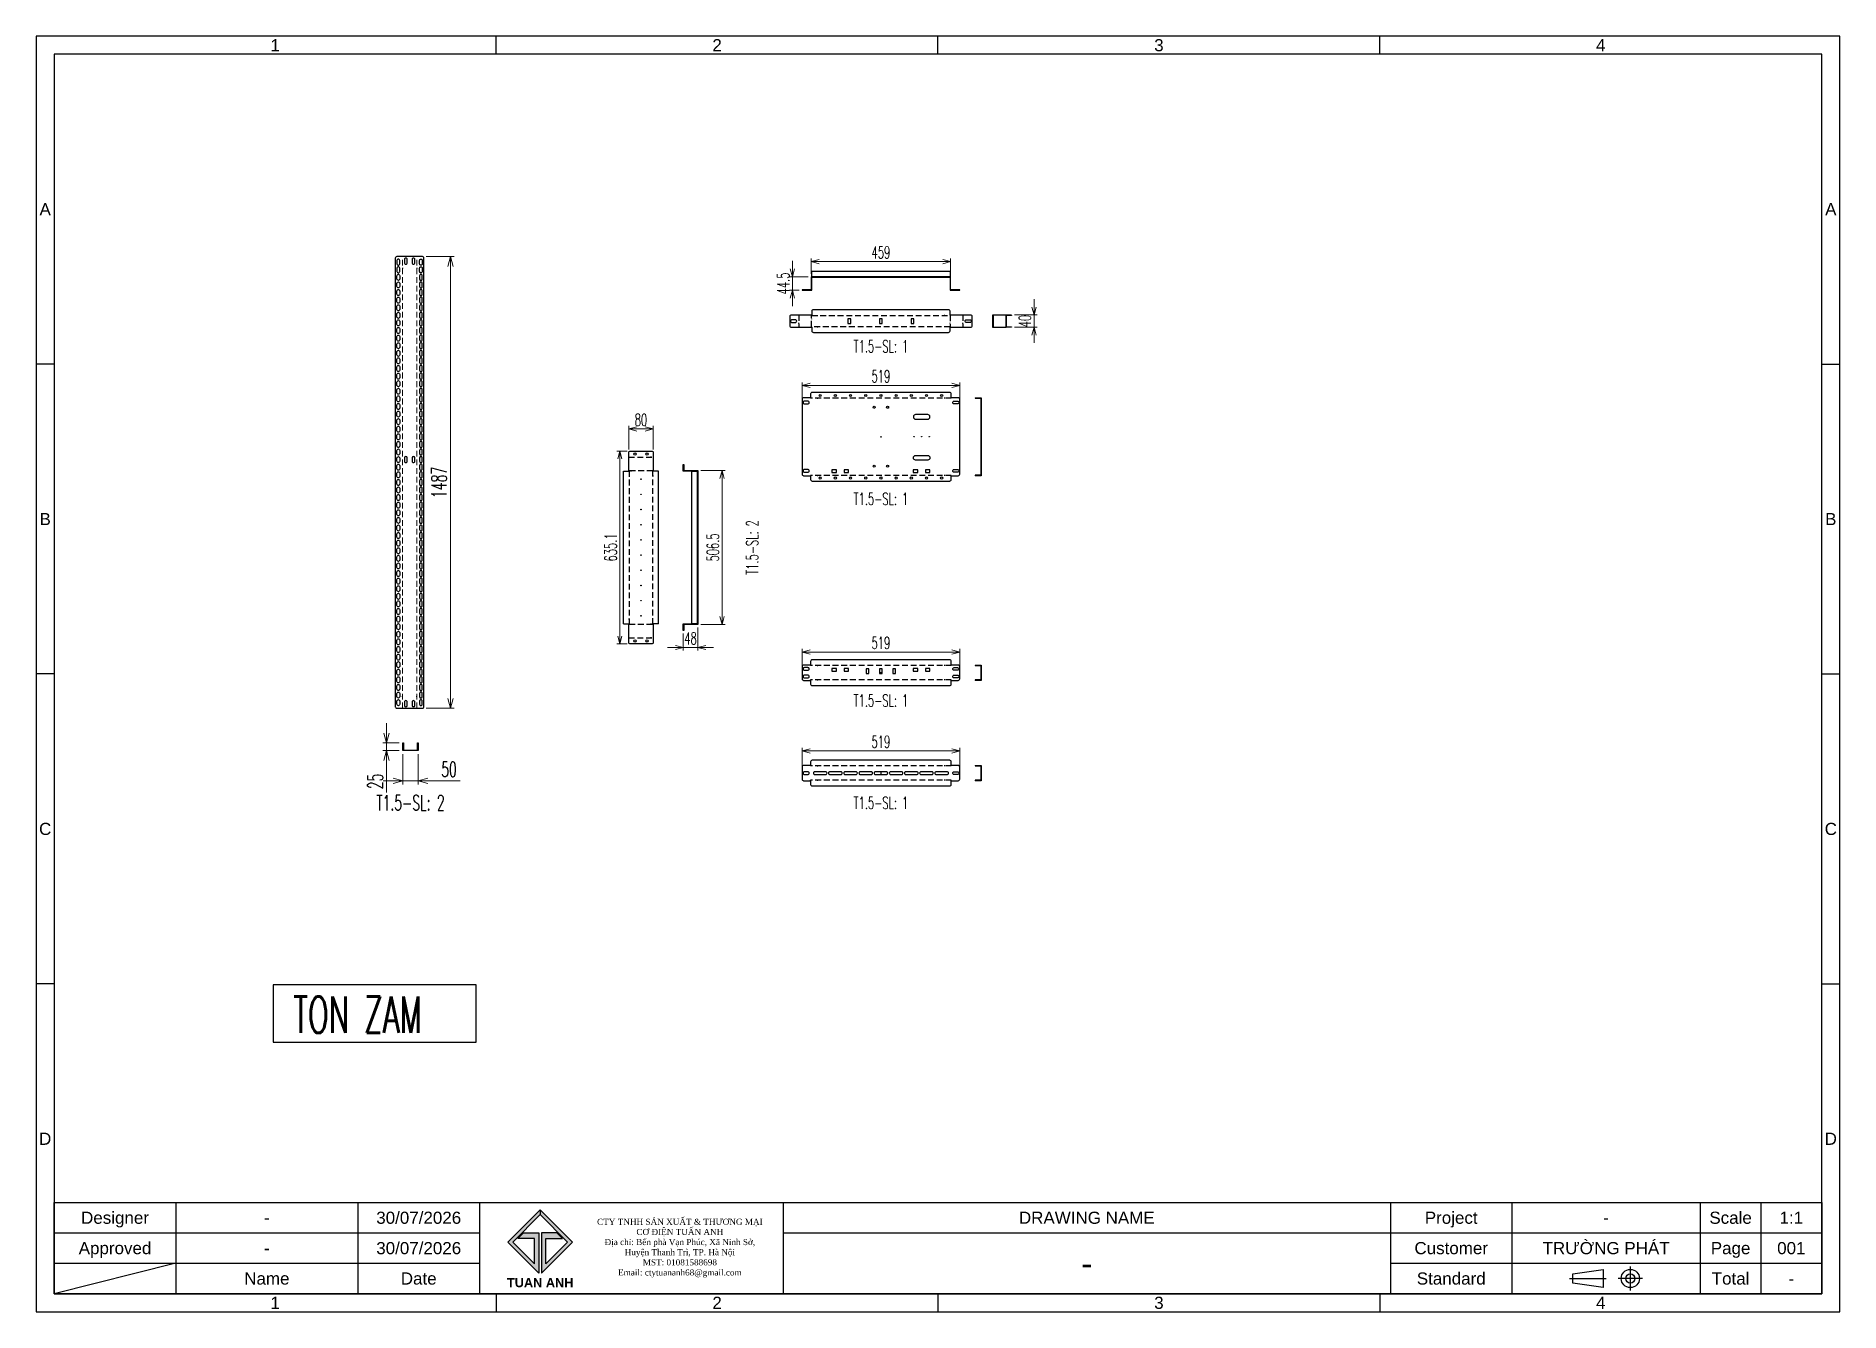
# Model space of a CAD drawing. Header units: millimetres. Extents: x 28713 to 59118, y -54378 to -19615.
# Drawn here: x 53178 to 59118, y -46563 to -42363 of the extents above; entities that cross this region are included whole.
import ezdxf
from ezdxf.enums import TextEntityAlignment as Align

# ---------------------------------------------------------------- set-up
doc = ezdxf.new("R2010")
doc.units = ezdxf.units.MM
doc.header["$LTSCALE"] = 3
doc.linetypes.add('HIDDEN', pattern=[9.525, 6.35, -3.175])
doc.layers.add('@.DM. NÉT ĐỨT', color=8, linetype='HIDDEN', lineweight=9)
for name, color, linetype in [('@.HIDDEN', 8, 'HIDDEN'), ('@.TEXT', 7, 'Continuous'), ('@.VISIBLE', 7, 'Continuous'), ('dim', 7, 'Continuous'), ('S-DIM', 7, 'Continuous')]:
    doc.layers.add(name, color=color, linetype=linetype)
doc.styles.add('Ann_w01', font='romans.shx', dxfattribs={"width": 0.6, "bigfont": 'chineset.shx'})
doc.styles.add('Arial', font='arial.ttf')
doc.dimstyles.new('Dim 01_SC20', dxfattribs={"dimscale": 20, "dimtxt": 2, "dimasz": 1.3, "dimexe": 0.5, "dimexo": 0.5, "dimgap": 0.5, "dimtad": 1, "dimdec": 1, "dimzin": 12, "dimdsep": 46, "dimtxsty": 'Ann_w01', "dimblk": 'OPEN30', "dimcen": 1.5, "dimclrd": 6, "dimclre": 6, "dimclrt": 3, "dimadec": 1, "dimazin": 3, "dimtm": 1e-09, "dimtfac": 1, "dimtdec": 1, "dimtix": 1, "dimtmove": 0, "dimatfit": 3, "dimldrblk": 'OPEN30', "dimfxl": 1, "dimtolj": 1, "dimlwd": 20, "dimlwe": 20, "dimarcsym": 0})
doc.dimstyles.new('Dim 01_SC25', dxfattribs={"dimscale": 25, "dimtxt": 2, "dimasz": 1.3, "dimexe": 0.5, "dimexo": 0.5, "dimgap": 0.5, "dimtad": 1, "dimdec": 1, "dimzin": 12, "dimdsep": 46, "dimtxsty": 'Ann_w01', "dimblk": 'OPEN30', "dimcen": 1.5, "dimclrd": 6, "dimclre": 6, "dimclrt": 3, "dimadec": 1, "dimazin": 3, "dimtm": 1e-09, "dimtfac": 1, "dimtdec": 1, "dimtmove": 0, "dimatfit": 3, "dimldrblk": 'OPEN30', "dimfxl": 1, "dimtolj": 1, "dimlwd": 20, "dimlwe": 20, "dimarcsym": 0})

msp = doc.modelspace()

# ---------------------------------------------------------------- texts
at = {"layer": '@.VISIBLE', "color": 1, "style": 'Ann_w01', "width": 0.6}
for s, height, p in [('T1.5-SL: 1', 40, (55960.54, -43384.07)), ('T1.5-SL: 1', 40, (55960.54, -43885.98)), ('T1.5-SL: 1', 40, (55960.54, -44549.96)), ('T1.5-SL: 1', 40, (55960.54, -44886.71)), ('TON ZAM', 119.532, (54237.38, -45584.48))]:
    msp.add_text(s, height=height, dxfattribs=at).set_placement(p, align=Align.MIDDLE_CENTER)
msp.add_text('T1.5-SL: 2', height=40, rotation=90, dxfattribs=at).set_placement((55536.59, -44046.08), align=Align.MIDDLE_CENTER)
at = {"layer": 'dim', "color": 1, "style": 'Ann_w01', "width": 0.6}
msp.add_text('T1.5-SL: 2', height=50, dxfattribs=at).set_placement((54411.4, -44886.5), align=Align.MIDDLE_CENTER)

# ---------------------------------------------------------------- blocks, each defined once
blk = doc.blocks.new('_Open30')
at = {"color": 0, "linetype": 'ByBlock', "lineweight": -2}
for p, q in [((-1, 0.27), (0, 0)), ((0, 0), (-1, -0.27)), ((0, 0), (-1, 0))]:
    blk.add_line(p, q, dxfattribs=at)
blk = doc.blocks.new('*D172')
at = {"layer": 'Defpoints', "color": 0, "transparency": 16777216}
for p in [(54386.4, -44714.3), (54436.4, -44714.3), (54436.4, -44813.8)]:
    blk.add_point(p, dxfattribs=at)
at = {"layer": 'dim', "color": 6, "lineweight": 20, "transparency": 16777216}
for p, q in [((54386.4, -44726.8), (54386.4, -44826.3)), ((54436.4, -44726.8), (54436.4, -44826.3)), ((54353.9, -44813.8), (54321.4, -44813.8)), ((54386.4, -44813.8), (54436.4, -44813.8)), ((54468.9, -44813.8), (54575, -44813.8))]:
    blk.add_line(p, q, dxfattribs=at)
at = {"layer": 'dim', "color": 6, "lineweight": 20, "transparency": 16777216, "xscale": 32.5, "yscale": 32.5, "zscale": 32.5}
blk.add_blockref('_Open30', (54386.4, -44813.8), dxfattribs=at)
at = {"layer": 'dim', "color": 6, "lineweight": 20, "transparency": 16777216, "xscale": 32.5, "yscale": 32.5, "zscale": 32.5, "rotation": 180}
blk.add_blockref('_Open30', (54436.4, -44813.8), dxfattribs=at)
at = {"layer": 'dim', "color": 3, "transparency": 16777216, "insert": (54538.2, -44776.3), "char_height": 50, "attachment_point": 5, "style": 'Ann_w01'}
blk.add_mtext('\\A1;50', dxfattribs=at)
blk = doc.blocks.new('*D173')
at = {"layer": 'Defpoints', "color": 0, "transparency": 16777216}
for p in [(54332.8, -44714.3), (54386.4, -44689.3), (54386.4, -44714.3)]:
    blk.add_point(p, dxfattribs=at)
at = {"layer": 'dim', "color": 6, "lineweight": 20, "transparency": 16777216}
for p, q in [((54332.8, -44656.8), (54332.8, -44624.3)), ((54373.9, -44689.3), (54320.3, -44689.3)), ((54373.9, -44714.3), (54320.3, -44714.3)), ((54332.8, -44689.3), (54332.8, -44714.3)), ((54332.8, -44746.8), (54332.8, -44852.9))]:
    blk.add_line(p, q, dxfattribs=at)
at = {"layer": 'dim', "color": 6, "lineweight": 20, "transparency": 16777216, "xscale": 32.5, "yscale": 32.5, "zscale": 32.5}
for p, rotation in [((54332.8, -44689.3), 270), ((54332.8, -44714.3), 90)]:
    blk.add_blockref('_Open30', p, dxfattribs=dict(at, rotation=rotation))
at = {"layer": 'dim', "color": 3, "transparency": 16777216, "insert": (54295.3, -44816.1), "char_height": 50, "attachment_point": 5, "rotation": 90, "style": 'Ann_w01'}
blk.add_mtext('\\A1;25', dxfattribs=at)
blk = doc.blocks.new('*D174')
at = {"layer": 'Defpoints', "color": 0, "transparency": 16777216}
for p in [(54450.8, -43088.3), (54542.9, -43088.3), (54450.8, -44575.3)]:
    blk.add_point(p, dxfattribs=at)
at = {"layer": 'dim', "color": 6, "lineweight": 20, "transparency": 16777216}
for p, q in [((54463.3, -43088.3), (54555.4, -43088.3)), ((54542.9, -44542.8), (54542.9, -43120.8)), ((54463.3, -44575.3), (54555.4, -44575.3))]:
    blk.add_line(p, q, dxfattribs=at)
at = {"layer": 'dim', "color": 6, "lineweight": 20, "transparency": 16777216, "xscale": 32.5, "yscale": 32.5, "zscale": 32.5}
for p, rotation in [((54542.9, -43088.3), 90), ((54542.9, -44575.3), 270)]:
    blk.add_blockref('_Open30', p, dxfattribs=dict(at, rotation=rotation))
at = {"layer": 'dim', "color": 3, "transparency": 16777216, "insert": (54505.4, -43831.8), "char_height": 50, "attachment_point": 5, "rotation": 90, "style": 'Ann_w01'}
blk.add_mtext('\\A1;1487', dxfattribs=at)
blk = doc.blocks.new('Standard ISO')
at = {"color": 6}
for p, q in [((-6, 0), (0, 0)), ((6, 0), (2, 0)), ((4, -2), (4, 2))]:
    blk.add_line(p, q, dxfattribs=at)
blk.add_lwpolyline([(-0.5, 1.5), (-0.5, -1.5), (-5.5, -0.75), (-5.5, 0.75), (-0.5, 1.5)])
for radius in [1.5, 0.75]:
    blk.add_circle((4, 0), radius)
blk = doc.blocks.new('A$C4dbb82d6')
at = {"layer": '@.VISIBLE'}
h = blk.add_hatch(color=30, dxfattribs=at)
h.dxf.hatch_style = 1
h.paths.add_polyline_path([(0.21, 4.97), (3.62, 1.56), (3.62, 5.97), (1.92, 5.97), (1.3, 5.35), (3.12, 5.35), (3.12, 2.59), (0.74, 4.97), (3.75, 7.98), (3.75, 8.51)])
h = blk.add_hatch(color=150, dxfattribs=at)
h.dxf.hatch_style = 1
h.paths.add_polyline_path([(6.76, 4.97), (4.37, 2.59), (4.37, 5.35), (6.2, 5.35), (5.58, 5.97), (3.88, 5.97), (3.88, 1.56), (7.29, 4.97), (3.75, 8.51), (3.75, 7.98)])
at = {"layer": '@.VISIBLE', "color": 30}
blk.add_lwpolyline([(3.62, 5.97), (3.62, 1.56), (0.21, 4.97), (3.75, 8.51), (3.75, 7.98), (0.74, 4.97), (3.12, 2.59), (3.12, 5.35), (1.3, 5.35), (1.92, 5.97)], close=True, dxfattribs=at)
at = {"layer": '@.VISIBLE', "color": 150}
blk.add_lwpolyline([(3.88, 5.97), (3.88, 1.56), (7.29, 4.97), (3.75, 8.51), (3.75, 7.98), (6.76, 4.97), (4.37, 2.59), (4.37, 5.35), (6.2, 5.35), (5.58, 5.97)], close=True, dxfattribs=at)
at = {"layer": '@.VISIBLE', "color": 30, "insert": (3.75, 0.51), "char_height": 1, "attachment_point": 5, "style": 'Ann_w01'}
blk.add_mtext_dynamic_manual_height_columns('{\\fArial|b1|i0|c0|p34;\\W1;TUAN ANH}', width=7.5, gutter_width=49.6, heights=[0], dxfattribs=at)
blk = doc.blocks.new('KHUNG BAN VE (Made by Tung)')
at = {"layer": '@.VISIBLE', "color": 8}
for p, q in [((75.75, 207), (75.75, 210)), ((148.5, 207), (148.5, 210)), ((221.25, 207), (221.25, 210)), ((3, 156), (0, 156)), ((294, 156), (297, 156)), ((3, 105), (0, 105)), ((294, 105), (297, 105)), ((3, 54), (0, 54)), ((294, 54), (297, 54)), ((23, 18), (23, 3)), ((53, 18), (53, 3)), ((73, 18), (73, 3)), ((123, 18), (123, 3)), ((223, 18), (223, 3)), ((243, 18), (243, 3)), ((274, 18), (274, 3)), ((284, 18), (284, 3)), ((3, 13), (73, 13)), ((123, 13), (294, 13)), ((3, 8), (73, 8)), ((23, 8), (3, 3)), ((223, 8), (294, 8)), ((75.75, 3), (75.75, 0)), ((148.5, 3), (148.5, 0)), ((221.25, 3), (221.25, 0))]:
    blk.add_line(p, q, dxfattribs=at)
for points in [[(0, 0), (297, 0), (297, 210), (0, 210)], [(3, 3), (294, 3), (294, 207), (3, 207)], [(3, 18), (294, 18), (294, 3), (3, 3)]]:
    blk.add_lwpolyline(points, close=True, dxfattribs=at)
at = {"xscale": 1.5, "yscale": 1.5, "zscale": 1.5}
blk.add_blockref('A$C4dbb82d6', (77.375, 4.041), dxfattribs=at)
blk.add_blockref('Standard ISO', (258.5, 5.5))
at = {"layer": '@.TEXT', "color": 1, "style": 'Arial'}
for s, p in [('1', (39.375, 208.5)), ('2', (112.125, 208.5)), ('3', (184.875, 208.5)), ('4', (257.625, 208.5)), ('A', (1.5, 181.5)), ('A', (295.5, 181.5)), ('B', (1.5, 130.5)), ('B', (295.5, 130.5)), ('C', (1.5, 79.5)), ('C', (295.5, 79.5)), ('D', (1.5, 28.5)), ('D', (295.5, 28.5)), ('30/07/2026', (63, 15.5)), ('30/07/2026', (63, 10.5)), ('1', (39.375, 1.5)), ('2', (112.125, 1.5)), ('3', (184.875, 1.5)), ('4', (257.625, 1.5))]:
    blk.add_text(s, height=2, dxfattribs=at).set_placement(p, align=Align.MIDDLE_CENTER)
at = {"layer": '@.TEXT', "color": 2, "style": 'Arial'}
for s, p in [('Designer', (13, 15.5)), ('DRAWING NAME', (173, 15.5)), ('Project', (233, 15.5)), ('Scale', (279, 15.5)), ('Approved', (13, 10.5)), ('Customer', (233, 10.5)), ('Page', (279, 10.5)), ('Name', (38, 5.5)), ('Date', (63, 5.5)), ('Standard', (233, 5.5)), ('Total', (279, 5.5))]:
    blk.add_text(s, height=2, dxfattribs=at).set_placement(p, align=Align.MIDDLE_CENTER)
at = {"layer": '@.TEXT', "color": 1, "style": 'Arial'}
for tag, height, p in [('DESIGNER_NAME', 2, (38, 15.5)), ('PROJECT_CODE', 2, (258.5, 15.5)), ('SCALE', 2, (289, 15.5)), ('APPROVED_NAME', 2, (38, 10.5)), ('DRAWING_NAME', 4, (173, 8)), ('CUSTOMER_NAME', 2, (258.5, 10.5)), ('PAGE', 2, (289, 10.5)), ('TOTAL', 2, (289, 5.5))]:
    blk.add_attdef(tag, text='', height=height, dxfattribs=at).set_placement(p, align=Align.MIDDLE_CENTER)
at = {"layer": '@.VISIBLE', "color": 30, "insert": (106, 10.5), "char_height": 1, "attachment_point": 5, "style": 'Ann_w01'}
blk.add_mtext_dynamic_manual_height_columns('{\\fTimes New Roman|b0|i0|c0|p18;\\W1;CTY TNHH SẢN XUẤT & THƯƠNG MẠI CƠ ĐIỆN TUẤN ANH\\PĐịa chỉ: Bến phà Vạn Phúc, Xã Ninh Sở, Huyện Thanh Trì, TP. Hà Nội\\PMST: 01081588698\\PEmail: ctytuananh68@gmail.com}', width=28.70976, gutter_width=99.197, heights=[0], dxfattribs=at)
blk = doc.blocks.new('Oval 20x9')
at = {"layer": '@.VISIBLE', "color": 2}
blk.add_lwpolyline([(-5.5, -4.5), (5.5, -4.5, 0.414214), (10, 0), (10, 0, 0.414214), (5.5, 4.5), (-5.5, 4.5, 0.414214), (-10, 0), (-10, 0, 0.414214)], format="xyb", close=True, dxfattribs=at)
blk = doc.blocks.new('*D292')
at = {"layer": 'Defpoints', "color": 0, "transparency": 16777216}
for p in [(56190, -43104.8), (55731, -43154.7), (56190, -43154.7)]:
    blk.add_point(p, dxfattribs=at)
at = {"layer": 'dim', "color": 6, "lineweight": 20, "transparency": 16777216}
for p, q in [((55731, -43144.7), (55731, -43094.8)), ((55757, -43104.8), (56164, -43104.8)), ((56190, -43144.7), (56190, -43094.8))]:
    blk.add_line(p, q, dxfattribs=at)
at = {"layer": 'dim', "color": 6, "lineweight": 20, "transparency": 16777216, "xscale": 26, "yscale": 26, "zscale": 26, "rotation": 180}
blk.add_blockref('_Open30', (55731, -43104.8), dxfattribs=at)
at = {"layer": 'dim', "color": 6, "lineweight": 20, "transparency": 16777216, "xscale": 26, "yscale": 26, "zscale": 26}
blk.add_blockref('_Open30', (56190, -43104.8), dxfattribs=at)
at = {"layer": 'dim', "color": 3, "transparency": 16777216, "insert": (55960.5, -43074.8), "char_height": 40, "attachment_point": 5, "style": 'Ann_w01'}
blk.add_mtext('\\A1;459', dxfattribs=at)
blk = doc.blocks.new('*D293')
at = {"layer": 'Defpoints', "color": 0, "transparency": 16777216}
for p in [(55669.2, -43154.7), (55731, -43154.7), (55701, -43199.2)]:
    blk.add_point(p, dxfattribs=at)
at = {"layer": 'dim', "color": 6, "lineweight": 20, "transparency": 16777216}
for p, q in [((55669.2, -43128.7), (55669.2, -43102.7)), ((55721, -43154.7), (55659.2, -43154.7)), ((55669.2, -43199.2), (55669.2, -43154.7)), ((55691, -43199.2), (55659.2, -43199.2)), ((55669.2, -43225.2), (55669.2, -43251.2))]:
    blk.add_line(p, q, dxfattribs=at)
at = {"layer": 'dim', "color": 6, "lineweight": 20, "transparency": 16777216, "xscale": 26, "yscale": 26, "zscale": 26}
for p, rotation in [((55669.2, -43154.7), 270), ((55669.2, -43199.2), 90)]:
    blk.add_blockref('_Open30', p, dxfattribs=dict(at, rotation=rotation))
at = {"layer": 'dim', "color": 3, "transparency": 16777216, "insert": (55639.2, -43176.9), "char_height": 40, "attachment_point": 5, "rotation": 90, "style": 'Ann_w01'}
blk.add_mtext('\\A1;44.5', dxfattribs=at)
blk = doc.blocks.new('*D294')
at = {"layer": 'Defpoints', "color": 0, "transparency": 16777216}
for p in [(56390, -43280.7), (56390, -43320.7), (56464.7, -43320.7)]:
    blk.add_point(p, dxfattribs=at)
at = {"layer": 'S-DIM', "color": 6, "lineweight": 20, "transparency": 16777216}
for p, q in [((56464.7, -43254.7), (56464.7, -43228.7)), ((56400, -43280.7), (56474.7, -43280.7)), ((56464.7, -43280.7), (56464.7, -43320.7)), ((56400, -43320.7), (56474.7, -43320.7)), ((56464.7, -43346.7), (56464.7, -43372.7))]:
    blk.add_line(p, q, dxfattribs=at)
at = {"layer": 'S-DIM', "color": 6, "lineweight": 20, "transparency": 16777216, "xscale": 26, "yscale": 26, "zscale": 26}
for p, rotation in [((56464.7, -43280.7), 270), ((56464.7, -43320.7), 90)]:
    blk.add_blockref('_Open30', p, dxfattribs=dict(at, rotation=rotation))
at = {"layer": 'S-DIM', "color": 3, "transparency": 16777216, "insert": (56434.7, -43300.7), "char_height": 40, "attachment_point": 5, "rotation": 90, "style": 'Ann_w01'}
blk.add_mtext('\\A1;40', dxfattribs=at)
blk = doc.blocks.new('*D295')
at = {"layer": 'Defpoints', "color": 0, "transparency": 16777216}
for p in [(55701, -43512.4), (55701, -43805), (56220, -43805)]:
    blk.add_point(p, dxfattribs=at)
at = {"layer": 'dim', "color": 6, "lineweight": 20, "transparency": 16777216}
for p, q in [((55701, -43795), (55701, -43502.4)), ((56194, -43512.4), (55727, -43512.4)), ((56220, -43795), (56220, -43502.4))]:
    blk.add_line(p, q, dxfattribs=at)
at = {"layer": 'dim', "color": 6, "lineweight": 20, "transparency": 16777216, "xscale": 26, "yscale": 26, "zscale": 26, "rotation": 180}
blk.add_blockref('_Open30', (55701, -43512.4), dxfattribs=at)
at = {"layer": 'dim', "color": 6, "lineweight": 20, "transparency": 16777216, "xscale": 26, "yscale": 26, "zscale": 26}
blk.add_blockref('_Open30', (56220, -43512.4), dxfattribs=at)
at = {"layer": 'dim', "color": 3, "transparency": 16777216, "insert": (55960.5, -43482.4), "char_height": 40, "attachment_point": 5, "style": 'Ann_w01'}
blk.add_mtext('\\A1;519', dxfattribs=at)
blk = doc.blocks.new('*D296')
at = {"layer": 'Defpoints', "color": 0, "transparency": 16777216}
for p in [(55357.7, -43792.8), (55437.3, -43792.8), (55357.7, -44299.3)]:
    blk.add_point(p, dxfattribs=at)
at = {"layer": 'dim', "color": 6, "lineweight": 20, "transparency": 16777216}
for p, q in [((55367.7, -43792.8), (55447.3, -43792.8)), ((55437.3, -44273.3), (55437.3, -43818.8)), ((55367.7, -44299.3), (55447.3, -44299.3))]:
    blk.add_line(p, q, dxfattribs=at)
at = {"layer": 'dim', "color": 6, "lineweight": 20, "transparency": 16777216, "xscale": 26, "yscale": 26, "zscale": 26}
for p, rotation in [((55437.3, -43792.8), 90), ((55437.3, -44299.3), 270)]:
    blk.add_blockref('_Open30', p, dxfattribs=dict(at, rotation=rotation))
at = {"layer": 'dim', "color": 3, "transparency": 16777216, "insert": (55407.3, -44046.1), "char_height": 40, "attachment_point": 5, "rotation": 90, "style": 'Ann_w01'}
blk.add_mtext('\\A1;506.5', dxfattribs=at)
blk = doc.blocks.new('*D297')
at = {"layer": 'Defpoints', "color": 0, "transparency": 16777216}
for p in [(55357.7, -44299.3), (55309.7, -44319.3), (55357.7, -44375.4)]:
    blk.add_point(p, dxfattribs=at)
at = {"layer": 'dim', "color": 6, "lineweight": 20, "transparency": 16777216}
for p, q in [((55357.7, -44309.3), (55357.7, -44385.4)), ((55309.7, -44329.3), (55309.7, -44385.4)), ((55283.7, -44375.4), (55257.7, -44375.4)), ((55309.7, -44375.4), (55357.7, -44375.4)), ((55383.7, -44375.4), (55409.7, -44375.4))]:
    blk.add_line(p, q, dxfattribs=at)
at = {"layer": 'dim', "color": 6, "lineweight": 20, "transparency": 16777216, "xscale": 26, "yscale": 26, "zscale": 26}
blk.add_blockref('_Open30', (55309.7, -44375.4), dxfattribs=at)
at = {"layer": 'dim', "color": 6, "lineweight": 20, "transparency": 16777216, "xscale": 26, "yscale": 26, "zscale": 26, "rotation": 180}
blk.add_blockref('_Open30', (55357.7, -44375.4), dxfattribs=at)
at = {"layer": 'dim', "color": 3, "transparency": 16777216, "insert": (55333.7, -44345.4), "char_height": 40, "attachment_point": 5, "style": 'Ann_w01'}
blk.add_mtext('\\A1;48', dxfattribs=at)
blk = doc.blocks.new('*D298')
at = {"layer": 'Defpoints', "color": 0, "transparency": 16777216}
for p in [(55130.4, -43655.9), (55130.4, -43733.5), (55210.4, -43733.5)]:
    blk.add_point(p, dxfattribs=at)
at = {"layer": 'dim', "color": 6, "lineweight": 20, "transparency": 16777216}
for p, q in [((55130.4, -43723.5), (55130.4, -43645.9)), ((55184.4, -43655.9), (55156.4, -43655.9)), ((55210.4, -43723.5), (55210.4, -43645.9))]:
    blk.add_line(p, q, dxfattribs=at)
at = {"layer": 'dim', "color": 6, "lineweight": 20, "transparency": 16777216, "xscale": 26, "yscale": 26, "zscale": 26, "rotation": 180}
blk.add_blockref('_Open30', (55130.4, -43655.9), dxfattribs=at)
at = {"layer": 'dim', "color": 6, "lineweight": 20, "transparency": 16777216, "xscale": 26, "yscale": 26, "zscale": 26}
blk.add_blockref('_Open30', (55210.4, -43655.9), dxfattribs=at)
at = {"layer": 'dim', "color": 3, "transparency": 16777216, "insert": (55170.4, -43625.9), "char_height": 40, "attachment_point": 5, "style": 'Ann_w01'}
blk.add_mtext('\\A1;80', dxfattribs=at)
blk = doc.blocks.new('*D299')
at = {"layer": 'Defpoints', "color": 0, "transparency": 16777216}
for p in [(55135.4, -43728.5), (55100.8, -44363.6), (55135.4, -44363.6)]:
    blk.add_point(p, dxfattribs=at)
at = {"layer": 'dim', "color": 6, "lineweight": 20, "transparency": 16777216}
for p, q in [((55125.4, -43728.5), (55090.8, -43728.5)), ((55100.8, -43754.5), (55100.8, -44337.6)), ((55125.4, -44363.6), (55090.8, -44363.6))]:
    blk.add_line(p, q, dxfattribs=at)
at = {"layer": 'dim', "color": 6, "lineweight": 20, "transparency": 16777216, "xscale": 26, "yscale": 26, "zscale": 26}
for p, rotation in [((55100.8, -43728.5), 90), ((55100.8, -44363.6), 270)]:
    blk.add_blockref('_Open30', p, dxfattribs=dict(at, rotation=rotation))
at = {"layer": 'dim', "color": 3, "transparency": 16777216, "insert": (55070.8, -44046.1), "char_height": 40, "attachment_point": 5, "rotation": 90, "style": 'Ann_w01'}
blk.add_mtext('\\A1;635.1', dxfattribs=at)
blk = doc.blocks.new('*D300')
at = {"layer": 'Defpoints', "color": 0, "transparency": 16777216}
for p in [(55701, -44390.2), (55701, -44478.5), (56220, -44478.5)]:
    blk.add_point(p, dxfattribs=at)
at = {"layer": 'dim', "color": 6, "lineweight": 20, "transparency": 16777216}
for p, q in [((55701, -44468.5), (55701, -44380.2)), ((56194, -44390.2), (55727, -44390.2)), ((56220, -44468.5), (56220, -44380.2))]:
    blk.add_line(p, q, dxfattribs=at)
at = {"layer": 'dim', "color": 6, "lineweight": 20, "transparency": 16777216, "xscale": 26, "yscale": 26, "zscale": 26, "rotation": 180}
blk.add_blockref('_Open30', (55701, -44390.2), dxfattribs=at)
at = {"layer": 'dim', "color": 6, "lineweight": 20, "transparency": 16777216, "xscale": 26, "yscale": 26, "zscale": 26}
blk.add_blockref('_Open30', (56220, -44390.2), dxfattribs=at)
at = {"layer": 'dim', "color": 3, "transparency": 16777216, "insert": (55960.5, -44360.2), "char_height": 40, "attachment_point": 5, "style": 'Ann_w01'}
blk.add_mtext('\\A1;519', dxfattribs=at)
blk = doc.blocks.new('*D301')
at = {"layer": 'Defpoints', "color": 0, "transparency": 16777216}
for p in [(55701, -44715.8), (55701, -44808.8), (56220, -44808.8)]:
    blk.add_point(p, dxfattribs=at)
at = {"layer": 'dim', "color": 6, "lineweight": 20, "transparency": 16777216}
for p, q in [((55701, -44798.8), (55701, -44705.8)), ((56194, -44715.8), (55727, -44715.8)), ((56220, -44798.8), (56220, -44705.8))]:
    blk.add_line(p, q, dxfattribs=at)
at = {"layer": 'dim', "color": 6, "lineweight": 20, "transparency": 16777216, "xscale": 26, "yscale": 26, "zscale": 26, "rotation": 180}
blk.add_blockref('_Open30', (55701, -44715.8), dxfattribs=at)
at = {"layer": 'dim', "color": 6, "lineweight": 20, "transparency": 16777216, "xscale": 26, "yscale": 26, "zscale": 26}
blk.add_blockref('_Open30', (56220, -44715.8), dxfattribs=at)
at = {"layer": 'dim', "color": 3, "transparency": 16777216, "insert": (55960.5, -44685.8), "char_height": 40, "attachment_point": 5, "style": 'Ann_w01'}
blk.add_mtext('\\A1;519', dxfattribs=at)

# ---------------------------------------------------------------- dimensions: what is measured, and where the dimension line sits
at = {"layer": 'dim'}
for base, p1, p2, dimstyle, picture, middle in [((56190.04, -43104.76), (55731.04, -43154.68), (56190.04, -43154.68), 'Dim 01_SC20', '*D292', (55960.54, -43074.76)), ((55701.04, -43512.45), (56220.04, -43804.96), (55701.04, -43804.96), 'Dim 01_SC20', '*D295', (55960.54, -43482.45)), ((55701.04, -44390.19), (56220.04, -44478.47), (55701.04, -44478.47), 'Dim 01_SC20', '*D300', (55960.54, -44360.19)), ((55701.04, -44715.81), (56220.04, -44808.8), (55701.04, -44808.8), 'Dim 01_SC20', '*D301', (55960.54, -44685.81)), ((54436.4, -44813.84), (54386.4, -44714.31), (54436.4, -44714.31), 'Dim 01_SC25', '*D172', (54538.19, -44776.34))]:
    dim = msp.add_linear_dim(base=base, p1=p1, p2=p2, dimstyle=dimstyle, dxfattribs=at)
    dim.commit()
    dim.dimension.update_dxf_attribs({"geometry": picture, "text_midpoint": middle})
for base, p1, p2, angle, dimstyle, picture, middle in [((54542.95, -43088.33), (54450.8, -44575.33), (54450.8, -43088.33), 90, 'Dim 01_SC25', '*D174', (54505.45, -43831.83)), ((55669.21, -43154.68), (55701.04, -43199.18), (55731.04, -43154.68), 90, 'Dim 01_SC20', '*D293', (55639.21, -43176.93)), ((55130.4, -43655.91), (55210.4, -43733.53), (55130.4, -43733.53), 180, 'Dim 01_SC20', '*D298', (55170.4, -43625.91)), ((55100.78, -44363.63), (55135.4, -43728.53), (55135.4, -44363.63), 90, 'Dim 01_SC20', '*D299', (55070.78, -44046.08)), ((55437.25, -43792.83), (55357.73, -44299.33), (55357.73, -43792.83), 90, 'Dim 01_SC20', '*D296', (55407.25, -44046.08)), ((55357.73, -44375.45), (55309.73, -44319.33), (55357.73, -44299.33), 180, 'Dim 01_SC20', '*D297', (55333.73, -44345.45)), ((54332.77, -44714.31), (54386.4, -44689.31), (54386.4, -44714.31), 90, 'Dim 01_SC25', '*D173', (54295.27, -44816.1))]:
    dim = msp.add_linear_dim(base=base, p1=p1, p2=p2, angle=angle, dimstyle=dimstyle, dxfattribs=at)
    dim.commit()
    dim.dimension.update_dxf_attribs({"geometry": picture, "text_midpoint": middle})
at = {"layer": 'S-DIM'}
dim = msp.add_linear_dim(base=(56464.7, -43320.73), p1=(56389.98, -43280.73), p2=(56389.98, -43320.73), angle=90, dimstyle='Dim 01_SC20', dxfattribs=at)
dim.commit()
dim.dimension.update_dxf_attribs({"geometry": '*D294', "text_midpoint": (56434.7, -43300.73)})

# ---------------------------------------------------------------- linework, layer by layer
at = {"color": 1}
for p, q in [((54385, -43125.81), (54385, -43127.81)), ((54432.2, -43125.81), (54432.2, -43127.81)), ((54385, -44537.85), (54385, -44535.85)), ((54432.2, -44537.85), (54432.2, -44535.85))]:
    msp.add_line(p, q, dxfattribs=at)
for p, q in [((56328.48, -43300.73), (56329.98, -43300.73)), ((56328.48, -43300.73), (56329.98, -43300.73)), ((56329.98, -43280.73), (56329.98, -43320.73)), ((56389.98, -43280.73), (56372.98, -43280.73)), ((56389.98, -43320.73), (56372.98, -43320.73))]:
    msp.add_line(p, q)
for points in [[(54450.8, -44575.33, 0.4142136), (54455.8, -44570.33), (54455.8, -43093.33, 0.4142136), (54450.8, -43088.33), (54366.4, -43088.33, 0.4142136), (54361.4, -43093.33), (54361.4, -44570.33, 0.4142136), (54366.4, -44575.33)], [(54375.9, -43112.33), (54375.9, -43101.33, 0.4142136), (54371.4, -43096.83), (54371.4, -43096.83, 0.4142136), (54366.9, -43101.33), (54366.9, -43112.33, 0.4142136), (54371.4, -43116.83), (54371.4, -43116.83, 0.4142136)], [(54375.9, -43137.33), (54375.9, -43126.33, 0.4142136), (54371.4, -43121.83), (54371.4, -43121.83, 0.4142136), (54366.9, -43126.33), (54366.9, -43137.33, 0.4142136), (54371.4, -43141.83), (54371.4, -43141.83, 0.4142136)], [(54400.6, -43108.83), (54400.6, -43097.83, 0.4142136), (54396.1, -43093.33), (54396.1, -43093.33, 0.4142136), (54391.6, -43097.83), (54391.6, -43108.83, 0.4142136), (54396.1, -43113.33), (54396.1, -43113.33, 0.4142136)], [(54425.6, -43108.83), (54425.6, -43097.83, 0.4142136), (54421.1, -43093.33), (54421.1, -43093.33, 0.4142136), (54416.6, -43097.83), (54416.6, -43108.83, 0.4142136), (54421.1, -43113.33), (54421.1, -43113.33, 0.4142136)], [(54441.3, -43112.33), (54441.3, -43101.33, -0.4142136), (54445.8, -43096.83), (54445.8, -43096.83, -0.4142136), (54450.3, -43101.33), (54450.3, -43112.33, -0.4142136), (54445.8, -43116.83), (54445.8, -43116.83, -0.4142136)], [(54441.3, -43137.33), (54441.3, -43126.33, -0.4142136), (54445.8, -43121.83), (54445.8, -43121.83, -0.4142136), (54450.3, -43126.33), (54450.3, -43137.33, -0.4142136), (54445.8, -43141.83), (54445.8, -43141.83, -0.4142136)], [(54375.9, -43151.33), (54375.9, -43162.33, -0.4142136), (54371.4, -43166.83), (54371.4, -43166.83, -0.4142136), (54366.9, -43162.33), (54366.9, -43151.33, -0.4142136), (54371.4, -43146.83), (54371.4, -43146.83, -0.4142136)], [(54375.9, -43176.33), (54375.9, -43187.33, -0.4142136), (54371.4, -43191.83), (54371.4, -43191.83, -0.4142136), (54366.9, -43187.33), (54366.9, -43176.33, -0.4142136), (54371.4, -43171.83), (54371.4, -43171.83, -0.4142136)], [(54441.3, -43151.33), (54441.3, -43162.33, 0.4142136), (54445.8, -43166.83), (54445.8, -43166.83, 0.4142136), (54450.3, -43162.33), (54450.3, -43151.33, 0.4142136), (54445.8, -43146.83), (54445.8, -43146.83, 0.4142136)], [(54441.3, -43176.33), (54441.3, -43187.33, 0.4142136), (54445.8, -43191.83), (54445.8, -43191.83, 0.4142136), (54450.3, -43187.33), (54450.3, -43176.33, 0.4142136), (54445.8, -43171.83), (54445.8, -43171.83, 0.4142136)], [(54375.9, -43201.33), (54375.9, -43212.33, -0.4142136), (54371.4, -43216.83), (54371.4, -43216.83, -0.4142136), (54366.9, -43212.33), (54366.9, -43201.33, -0.4142136), (54371.4, -43196.83), (54371.4, -43196.83, -0.4142136)], [(54375.9, -43226.33), (54375.9, -43237.33, -0.4142136), (54371.4, -43241.83), (54371.4, -43241.83, -0.4142136), (54366.9, -43237.33), (54366.9, -43226.33, -0.4142136), (54371.4, -43221.83), (54371.4, -43221.83, -0.4142136)], [(54441.3, -43201.33), (54441.3, -43212.33, 0.4142136), (54445.8, -43216.83), (54445.8, -43216.83, 0.4142136), (54450.3, -43212.33), (54450.3, -43201.33, 0.4142136), (54445.8, -43196.83), (54445.8, -43196.83, 0.4142136)], [(54441.3, -43226.33), (54441.3, -43237.33, 0.4142136), (54445.8, -43241.83), (54445.8, -43241.83, 0.4142136), (54450.3, -43237.33), (54450.3, -43226.33, 0.4142136), (54445.8, -43221.83), (54445.8, -43221.83, 0.4142136)], [(54375.9, -43251.33), (54375.9, -43262.33, -0.4142136), (54371.4, -43266.83), (54371.4, -43266.83, -0.4142136), (54366.9, -43262.33), (54366.9, -43251.33, -0.4142136), (54371.4, -43246.83), (54371.4, -43246.83, -0.4142136)], [(54375.9, -43276.33), (54375.9, -43287.33, -0.4142136), (54371.4, -43291.83), (54371.4, -43291.83, -0.4142136), (54366.9, -43287.33), (54366.9, -43276.33, -0.4142136), (54371.4, -43271.83), (54371.4, -43271.83, -0.4142136)], [(54375.9, -43301.33), (54375.9, -43312.33, -0.4142136), (54371.4, -43316.83), (54371.4, -43316.83, -0.4142136), (54366.9, -43312.33), (54366.9, -43301.33, -0.4142136), (54371.4, -43296.83), (54371.4, -43296.83, -0.4142136)], [(54441.3, -43251.33), (54441.3, -43262.33, 0.4142136), (54445.8, -43266.83), (54445.8, -43266.83, 0.4142136), (54450.3, -43262.33), (54450.3, -43251.33, 0.4142136), (54445.8, -43246.83), (54445.8, -43246.83, 0.4142136)], [(54441.3, -43276.33), (54441.3, -43287.33, 0.4142136), (54445.8, -43291.83), (54445.8, -43291.83, 0.4142136), (54450.3, -43287.33), (54450.3, -43276.33, 0.4142136), (54445.8, -43271.83), (54445.8, -43271.83, 0.4142136)], [(54441.3, -43301.33), (54441.3, -43312.33, 0.4142136), (54445.8, -43316.83), (54445.8, -43316.83, 0.4142136), (54450.3, -43312.33), (54450.3, -43301.33, 0.4142136), (54445.8, -43296.83), (54445.8, -43296.83, 0.4142136)], [(54375.9, -43326.33), (54375.9, -43337.33, -0.4142136), (54371.4, -43341.83), (54371.4, -43341.83, -0.4142136), (54366.9, -43337.33), (54366.9, -43326.33, -0.4142136), (54371.4, -43321.83), (54371.4, -43321.83, -0.4142136)], [(54375.9, -43351.33), (54375.9, -43362.33, -0.4142136), (54371.4, -43366.83), (54371.4, -43366.83, -0.4142136), (54366.9, -43362.33), (54366.9, -43351.33, -0.4142136), (54371.4, -43346.83), (54371.4, -43346.83, -0.4142136)], [(54441.3, -43326.33), (54441.3, -43337.33, 0.4142136), (54445.8, -43341.83), (54445.8, -43341.83, 0.4142136), (54450.3, -43337.33), (54450.3, -43326.33, 0.4142136), (54445.8, -43321.83), (54445.8, -43321.83, 0.4142136)], [(54441.3, -43351.33), (54441.3, -43362.33, 0.4142136), (54445.8, -43366.83), (54445.8, -43366.83, 0.4142136), (54450.3, -43362.33), (54450.3, -43351.33, 0.4142136), (54445.8, -43346.83), (54445.8, -43346.83, 0.4142136)], [(54375.9, -43376.33), (54375.9, -43387.33, -0.4142136), (54371.4, -43391.83), (54371.4, -43391.83, -0.4142136), (54366.9, -43387.33), (54366.9, -43376.33, -0.4142136), (54371.4, -43371.83), (54371.4, -43371.83, -0.4142136)], [(54375.9, -43401.33), (54375.9, -43412.33, -0.4142136), (54371.4, -43416.83), (54371.4, -43416.83, -0.4142136), (54366.9, -43412.33), (54366.9, -43401.33, -0.4142136), (54371.4, -43396.83), (54371.4, -43396.83, -0.4142136)], [(54441.3, -43376.33), (54441.3, -43387.33, 0.4142136), (54445.8, -43391.83), (54445.8, -43391.83, 0.4142136), (54450.3, -43387.33), (54450.3, -43376.33, 0.4142136), (54445.8, -43371.83), (54445.8, -43371.83, 0.4142136)], [(54441.3, -43401.33), (54441.3, -43412.33, 0.4142136), (54445.8, -43416.83), (54445.8, -43416.83, 0.4142136), (54450.3, -43412.33), (54450.3, -43401.33, 0.4142136), (54445.8, -43396.83), (54445.8, -43396.83, 0.4142136)], [(54375.9, -43426.33), (54375.9, -43437.33, -0.4142136), (54371.4, -43441.83), (54371.4, -43441.83, -0.4142136), (54366.9, -43437.33), (54366.9, -43426.33, -0.4142136), (54371.4, -43421.83), (54371.4, -43421.83, -0.4142136)], [(54375.9, -43451.33), (54375.9, -43462.33, -0.4142136), (54371.4, -43466.83), (54371.4, -43466.83, -0.4142136), (54366.9, -43462.33), (54366.9, -43451.33, -0.4142136), (54371.4, -43446.83), (54371.4, -43446.83, -0.4142136)], [(54375.9, -43476.33), (54375.9, -43487.33, -0.4142136), (54371.4, -43491.83), (54371.4, -43491.83, -0.4142136), (54366.9, -43487.33), (54366.9, -43476.33, -0.4142136), (54371.4, -43471.83), (54371.4, -43471.83, -0.4142136)], [(54441.3, -43426.33), (54441.3, -43437.33, 0.4142136), (54445.8, -43441.83), (54445.8, -43441.83, 0.4142136), (54450.3, -43437.33), (54450.3, -43426.33, 0.4142136), (54445.8, -43421.83), (54445.8, -43421.83, 0.4142136)], [(54441.3, -43451.33), (54441.3, -43462.33, 0.4142136), (54445.8, -43466.83), (54445.8, -43466.83, 0.4142136), (54450.3, -43462.33), (54450.3, -43451.33, 0.4142136), (54445.8, -43446.83), (54445.8, -43446.83, 0.4142136)], [(54441.3, -43476.33), (54441.3, -43487.33, 0.4142136), (54445.8, -43491.83), (54445.8, -43491.83, 0.4142136), (54450.3, -43487.33), (54450.3, -43476.33, 0.4142136), (54445.8, -43471.83), (54445.8, -43471.83, 0.4142136)], [(54375.9, -43501.33), (54375.9, -43512.33, -0.4142136), (54371.4, -43516.83), (54371.4, -43516.83, -0.4142136), (54366.9, -43512.33), (54366.9, -43501.33, -0.4142136), (54371.4, -43496.83), (54371.4, -43496.83, -0.4142136)], [(54375.9, -43526.33), (54375.9, -43537.33, -0.4142136), (54371.4, -43541.83), (54371.4, -43541.83, -0.4142136), (54366.9, -43537.33), (54366.9, -43526.33, -0.4142136), (54371.4, -43521.83), (54371.4, -43521.83, -0.4142136)], [(54441.3, -43501.33), (54441.3, -43512.33, 0.4142136), (54445.8, -43516.83), (54445.8, -43516.83, 0.4142136), (54450.3, -43512.33), (54450.3, -43501.33, 0.4142136), (54445.8, -43496.83), (54445.8, -43496.83, 0.4142136)], [(54441.3, -43526.33), (54441.3, -43537.33, 0.4142136), (54445.8, -43541.83), (54445.8, -43541.83, 0.4142136), (54450.3, -43537.33), (54450.3, -43526.33, 0.4142136), (54445.8, -43521.83), (54445.8, -43521.83, 0.4142136)], [(54375.9, -43551.33), (54375.9, -43562.33, -0.4142136), (54371.4, -43566.83), (54371.4, -43566.83, -0.4142136), (54366.9, -43562.33), (54366.9, -43551.33, -0.4142136), (54371.4, -43546.83), (54371.4, -43546.83, -0.4142136)], [(54375.9, -43576.33), (54375.9, -43587.33, -0.4142136), (54371.4, -43591.83), (54371.4, -43591.83, -0.4142136), (54366.9, -43587.33), (54366.9, -43576.33, -0.4142136), (54371.4, -43571.83), (54371.4, -43571.83, -0.4142136)], [(54375.9, -43601.33), (54375.9, -43612.33, -0.4142136), (54371.4, -43616.83), (54371.4, -43616.83, -0.4142136), (54366.9, -43612.33), (54366.9, -43601.33, -0.4142136), (54371.4, -43596.83), (54371.4, -43596.83, -0.4142136)], [(54441.3, -43551.33), (54441.3, -43562.33, 0.4142136), (54445.8, -43566.83), (54445.8, -43566.83, 0.4142136), (54450.3, -43562.33), (54450.3, -43551.33, 0.4142136), (54445.8, -43546.83), (54445.8, -43546.83, 0.4142136)], [(54441.3, -43576.33), (54441.3, -43587.33, 0.4142136), (54445.8, -43591.83), (54445.8, -43591.83, 0.4142136), (54450.3, -43587.33), (54450.3, -43576.33, 0.4142136), (54445.8, -43571.83), (54445.8, -43571.83, 0.4142136)], [(54441.3, -43601.33), (54441.3, -43612.33, 0.4142136), (54445.8, -43616.83), (54445.8, -43616.83, 0.4142136), (54450.3, -43612.33), (54450.3, -43601.33, 0.4142136), (54445.8, -43596.83), (54445.8, -43596.83, 0.4142136)], [(54375.9, -43626.33), (54375.9, -43637.33, -0.4142136), (54371.4, -43641.83), (54371.4, -43641.83, -0.4142136), (54366.9, -43637.33), (54366.9, -43626.33, -0.4142136), (54371.4, -43621.83), (54371.4, -43621.83, -0.4142136)], [(54375.9, -43651.33), (54375.9, -43662.33, -0.4142136), (54371.4, -43666.83), (54371.4, -43666.83, -0.4142136), (54366.9, -43662.33), (54366.9, -43651.33, -0.4142136), (54371.4, -43646.83), (54371.4, -43646.83, -0.4142136)], [(54441.3, -43626.33), (54441.3, -43637.33, 0.4142136), (54445.8, -43641.83), (54445.8, -43641.83, 0.4142136), (54450.3, -43637.33), (54450.3, -43626.33, 0.4142136), (54445.8, -43621.83), (54445.8, -43621.83, 0.4142136)], [(54441.3, -43651.33), (54441.3, -43662.33, 0.4142136), (54445.8, -43666.83), (54445.8, -43666.83, 0.4142136), (54450.3, -43662.33), (54450.3, -43651.33, 0.4142136), (54445.8, -43646.83), (54445.8, -43646.83, 0.4142136)], [(56074.71, -43623.72), (56114.63, -43623.72, 0.4142136), (56121.63, -43616.72), (56121.63, -43615.72, 0.4142136), (56114.63, -43608.72), (56074.71, -43608.72, 0.4142136), (56067.71, -43615.72), (56067.71, -43616.72, 0.4142136)], [(54375.9, -43676.33), (54375.9, -43687.33, -0.4142136), (54371.4, -43691.83), (54371.4, -43691.83, -0.4142136), (54366.9, -43687.33), (54366.9, -43676.33, -0.4142136), (54371.4, -43671.83), (54371.4, -43671.83, -0.4142136)], [(54375.9, -43701.33), (54375.9, -43712.33, -0.4142136), (54371.4, -43716.83), (54371.4, -43716.83, -0.4142136), (54366.9, -43712.33), (54366.9, -43701.33, -0.4142136), (54371.4, -43696.83), (54371.4, -43696.83, -0.4142136)], [(54441.3, -43676.33), (54441.3, -43687.33, 0.4142136), (54445.8, -43691.83), (54445.8, -43691.83, 0.4142136), (54450.3, -43687.33), (54450.3, -43676.33, 0.4142136), (54445.8, -43671.83), (54445.8, -43671.83, 0.4142136)], [(54441.3, -43701.33), (54441.3, -43712.33, 0.4142136), (54445.8, -43716.83), (54445.8, -43716.83, 0.4142136), (54450.3, -43712.33), (54450.3, -43701.33, 0.4142136), (54445.8, -43696.83), (54445.8, -43696.83, 0.4142136)], [(54375.9, -43726.33), (54375.9, -43737.33, -0.4142136), (54371.4, -43741.83), (54371.4, -43741.83, -0.4142136), (54366.9, -43737.33), (54366.9, -43726.33, -0.4142136), (54371.4, -43721.83), (54371.4, -43721.83, -0.4142136)], [(54375.9, -43751.33), (54375.9, -43762.33, -0.4142136), (54371.4, -43766.83), (54371.4, -43766.83, -0.4142136), (54366.9, -43762.33), (54366.9, -43751.33, -0.4142136), (54371.4, -43746.83), (54371.4, -43746.83, -0.4142136)], [(54375.9, -43776.33), (54375.9, -43787.33, -0.4142136), (54371.4, -43791.83), (54371.4, -43791.83, -0.4142136), (54366.9, -43787.33), (54366.9, -43776.33, -0.4142136), (54371.4, -43771.83), (54371.4, -43771.83, -0.4142136)], [(54400.6, -43762.33), (54400.6, -43751.33, 0.4142136), (54396.1, -43746.83), (54396.1, -43746.83, 0.4142136), (54391.6, -43751.33), (54391.6, -43762.33, 0.4142136), (54396.1, -43766.83), (54396.1, -43766.83, 0.4142136)], [(54425.6, -43762.33), (54425.6, -43751.33, 0.4142136), (54421.1, -43746.83), (54421.1, -43746.83, 0.4142136), (54416.6, -43751.33), (54416.6, -43762.33, 0.4142136), (54421.1, -43766.83), (54421.1, -43766.83, 0.4142136)], [(54441.3, -43726.33), (54441.3, -43737.33, 0.4142136), (54445.8, -43741.83), (54445.8, -43741.83, 0.4142136), (54450.3, -43737.33), (54450.3, -43726.33, 0.4142136), (54445.8, -43721.83), (54445.8, -43721.83, 0.4142136)], [(54441.3, -43751.33), (54441.3, -43762.33, 0.4142136), (54445.8, -43766.83), (54445.8, -43766.83, 0.4142136), (54450.3, -43762.33), (54450.3, -43751.33, 0.4142136), (54445.8, -43746.83), (54445.8, -43746.83, 0.4142136)], [(54441.3, -43776.33), (54441.3, -43787.33, 0.4142136), (54445.8, -43791.83), (54445.8, -43791.83, 0.4142136), (54450.3, -43787.33), (54450.3, -43776.33, 0.4142136), (54445.8, -43771.83), (54445.8, -43771.83, 0.4142136)], [(56074.71, -43743.23), (56114.63, -43743.23, -0.4142136), (56121.63, -43750.23), (56121.63, -43751.23, -0.4142136), (56114.63, -43758.23), (56074.71, -43758.23, -0.4142136), (56067.71, -43751.23), (56067.71, -43750.23, -0.4142136)], [(54375.9, -43801.33), (54375.9, -43812.33, -0.4142136), (54371.4, -43816.83), (54371.4, -43816.83, -0.4142136), (54366.9, -43812.33), (54366.9, -43801.33, -0.4142136), (54371.4, -43796.83), (54371.4, -43796.83, -0.4142136)], [(54375.9, -43826.33), (54375.9, -43837.33, -0.4142136), (54371.4, -43841.83), (54371.4, -43841.83, -0.4142136), (54366.9, -43837.33), (54366.9, -43826.33, -0.4142136), (54371.4, -43821.83), (54371.4, -43821.83, -0.4142136)], [(54441.3, -43801.33), (54441.3, -43812.33, 0.4142136), (54445.8, -43816.83), (54445.8, -43816.83, 0.4142136), (54450.3, -43812.33), (54450.3, -43801.33, 0.4142136), (54445.8, -43796.83), (54445.8, -43796.83, 0.4142136)], [(54441.3, -43826.33), (54441.3, -43837.33, 0.4142136), (54445.8, -43841.83), (54445.8, -43841.83, 0.4142136), (54450.3, -43837.33), (54450.3, -43826.33, 0.4142136), (54445.8, -43821.83), (54445.8, -43821.83, 0.4142136)], [(54375.9, -43851.33), (54375.9, -43862.33, -0.4142136), (54371.4, -43866.83), (54371.4, -43866.83, -0.4142136), (54366.9, -43862.33), (54366.9, -43851.33, -0.4142136), (54371.4, -43846.83), (54371.4, -43846.83, -0.4142136)], [(54375.9, -43876.33), (54375.9, -43887.33, -0.4142136), (54371.4, -43891.83), (54371.4, -43891.83, -0.4142136), (54366.9, -43887.33), (54366.9, -43876.33, -0.4142136), (54371.4, -43871.83), (54371.4, -43871.83, -0.4142136)], [(54441.3, -43851.33), (54441.3, -43862.33, 0.4142136), (54445.8, -43866.83), (54445.8, -43866.83, 0.4142136), (54450.3, -43862.33), (54450.3, -43851.33, 0.4142136), (54445.8, -43846.83), (54445.8, -43846.83, 0.4142136)], [(54441.3, -43876.33), (54441.3, -43887.33, 0.4142136), (54445.8, -43891.83), (54445.8, -43891.83, 0.4142136), (54450.3, -43887.33), (54450.3, -43876.33, 0.4142136), (54445.8, -43871.83), (54445.8, -43871.83, 0.4142136)], [(54375.9, -43901.33), (54375.9, -43912.33, -0.4142136), (54371.4, -43916.83), (54371.4, -43916.83, -0.4142136), (54366.9, -43912.33), (54366.9, -43901.33, -0.4142136), (54371.4, -43896.83), (54371.4, -43896.83, -0.4142136)], [(54375.9, -43926.33), (54375.9, -43937.33, -0.4142136), (54371.4, -43941.83), (54371.4, -43941.83, -0.4142136), (54366.9, -43937.33), (54366.9, -43926.33, -0.4142136), (54371.4, -43921.83), (54371.4, -43921.83, -0.4142136)], [(54375.9, -43951.33), (54375.9, -43962.33, -0.4142136), (54371.4, -43966.83), (54371.4, -43966.83, -0.4142136), (54366.9, -43962.33), (54366.9, -43951.33, -0.4142136), (54371.4, -43946.83), (54371.4, -43946.83, -0.4142136)], [(54441.3, -43901.33), (54441.3, -43912.33, 0.4142136), (54445.8, -43916.83), (54445.8, -43916.83, 0.4142136), (54450.3, -43912.33), (54450.3, -43901.33, 0.4142136), (54445.8, -43896.83), (54445.8, -43896.83, 0.4142136)], [(54441.3, -43926.33), (54441.3, -43937.33, 0.4142136), (54445.8, -43941.83), (54445.8, -43941.83, 0.4142136), (54450.3, -43937.33), (54450.3, -43926.33, 0.4142136), (54445.8, -43921.83), (54445.8, -43921.83, 0.4142136)], [(54441.3, -43951.33), (54441.3, -43962.33, 0.4142136), (54445.8, -43966.83), (54445.8, -43966.83, 0.4142136), (54450.3, -43962.33), (54450.3, -43951.33, 0.4142136), (54445.8, -43946.83), (54445.8, -43946.83, 0.4142136)], [(54375.9, -43976.33), (54375.9, -43987.33, -0.4142136), (54371.4, -43991.83), (54371.4, -43991.83, -0.4142136), (54366.9, -43987.33), (54366.9, -43976.33, -0.4142136), (54371.4, -43971.83), (54371.4, -43971.83, -0.4142136)], [(54375.9, -44001.33), (54375.9, -44012.33, -0.4142136), (54371.4, -44016.83), (54371.4, -44016.83, -0.4142136), (54366.9, -44012.33), (54366.9, -44001.33, -0.4142136), (54371.4, -43996.83), (54371.4, -43996.83, -0.4142136)], [(54441.3, -43976.33), (54441.3, -43987.33, 0.4142136), (54445.8, -43991.83), (54445.8, -43991.83, 0.4142136), (54450.3, -43987.33), (54450.3, -43976.33, 0.4142136), (54445.8, -43971.83), (54445.8, -43971.83, 0.4142136)], [(54441.3, -44001.33), (54441.3, -44012.33, 0.4142136), (54445.8, -44016.83), (54445.8, -44016.83, 0.4142136), (54450.3, -44012.33), (54450.3, -44001.33, 0.4142136), (54445.8, -43996.83), (54445.8, -43996.83, 0.4142136)], [(54375.9, -44026.33), (54375.9, -44037.33, -0.4142136), (54371.4, -44041.83), (54371.4, -44041.83, -0.4142136), (54366.9, -44037.33), (54366.9, -44026.33, -0.4142136), (54371.4, -44021.83), (54371.4, -44021.83, -0.4142136)], [(54375.9, -44051.33), (54375.9, -44062.33, -0.4142136), (54371.4, -44066.83), (54371.4, -44066.83, -0.4142136), (54366.9, -44062.33), (54366.9, -44051.33, -0.4142136), (54371.4, -44046.83), (54371.4, -44046.83, -0.4142136)], [(54375.9, -44076.33), (54375.9, -44087.33, -0.4142136), (54371.4, -44091.83), (54371.4, -44091.83, -0.4142136), (54366.9, -44087.33), (54366.9, -44076.33, -0.4142136), (54371.4, -44071.83), (54371.4, -44071.83, -0.4142136)], [(54441.3, -44026.33), (54441.3, -44037.33, 0.4142136), (54445.8, -44041.83), (54445.8, -44041.83, 0.4142136), (54450.3, -44037.33), (54450.3, -44026.33, 0.4142136), (54445.8, -44021.83), (54445.8, -44021.83, 0.4142136)], [(54441.3, -44051.33), (54441.3, -44062.33, 0.4142136), (54445.8, -44066.83), (54445.8, -44066.83, 0.4142136), (54450.3, -44062.33), (54450.3, -44051.33, 0.4142136), (54445.8, -44046.83), (54445.8, -44046.83, 0.4142136)], [(54441.3, -44076.33), (54441.3, -44087.33, 0.4142136), (54445.8, -44091.83), (54445.8, -44091.83, 0.4142136), (54450.3, -44087.33), (54450.3, -44076.33, 0.4142136), (54445.8, -44071.83), (54445.8, -44071.83, 0.4142136)], [(54375.9, -44101.33), (54375.9, -44112.33, -0.4142136), (54371.4, -44116.83), (54371.4, -44116.83, -0.4142136), (54366.9, -44112.33), (54366.9, -44101.33, -0.4142136), (54371.4, -44096.83), (54371.4, -44096.83, -0.4142136)], [(54375.9, -44126.33), (54375.9, -44137.33, -0.4142136), (54371.4, -44141.83), (54371.4, -44141.83, -0.4142136), (54366.9, -44137.33), (54366.9, -44126.33, -0.4142136), (54371.4, -44121.83), (54371.4, -44121.83, -0.4142136)], [(54441.3, -44101.33), (54441.3, -44112.33, 0.4142136), (54445.8, -44116.83), (54445.8, -44116.83, 0.4142136), (54450.3, -44112.33), (54450.3, -44101.33, 0.4142136), (54445.8, -44096.83), (54445.8, -44096.83, 0.4142136)], [(54441.3, -44126.33), (54441.3, -44137.33, 0.4142136), (54445.8, -44141.83), (54445.8, -44141.83, 0.4142136), (54450.3, -44137.33), (54450.3, -44126.33, 0.4142136), (54445.8, -44121.83), (54445.8, -44121.83, 0.4142136)], [(54375.9, -44151.33), (54375.9, -44162.33, -0.4142136), (54371.4, -44166.83), (54371.4, -44166.83, -0.4142136), (54366.9, -44162.33), (54366.9, -44151.33, -0.4142136), (54371.4, -44146.83), (54371.4, -44146.83, -0.4142136)], [(54375.9, -44176.33), (54375.9, -44187.33, -0.4142136), (54371.4, -44191.83), (54371.4, -44191.83, -0.4142136), (54366.9, -44187.33), (54366.9, -44176.33, -0.4142136), (54371.4, -44171.83), (54371.4, -44171.83, -0.4142136)], [(54441.3, -44151.33), (54441.3, -44162.33, 0.4142136), (54445.8, -44166.83), (54445.8, -44166.83, 0.4142136), (54450.3, -44162.33), (54450.3, -44151.33, 0.4142136), (54445.8, -44146.83), (54445.8, -44146.83, 0.4142136)], [(54441.3, -44176.33), (54441.3, -44187.33, 0.4142136), (54445.8, -44191.83), (54445.8, -44191.83, 0.4142136), (54450.3, -44187.33), (54450.3, -44176.33, 0.4142136), (54445.8, -44171.83), (54445.8, -44171.83, 0.4142136)], [(54375.9, -44201.33), (54375.9, -44212.33, -0.4142136), (54371.4, -44216.83), (54371.4, -44216.83, -0.4142136), (54366.9, -44212.33), (54366.9, -44201.33, -0.4142136), (54371.4, -44196.83), (54371.4, -44196.83, -0.4142136)], [(54375.9, -44226.33), (54375.9, -44237.33, -0.4142136), (54371.4, -44241.83), (54371.4, -44241.83, -0.4142136), (54366.9, -44237.33), (54366.9, -44226.33, -0.4142136), (54371.4, -44221.83), (54371.4, -44221.83, -0.4142136)], [(54375.9, -44251.33), (54375.9, -44262.33, -0.4142136), (54371.4, -44266.83), (54371.4, -44266.83, -0.4142136), (54366.9, -44262.33), (54366.9, -44251.33, -0.4142136), (54371.4, -44246.83), (54371.4, -44246.83, -0.4142136)], [(54441.3, -44201.33), (54441.3, -44212.33, 0.4142136), (54445.8, -44216.83), (54445.8, -44216.83, 0.4142136), (54450.3, -44212.33), (54450.3, -44201.33, 0.4142136), (54445.8, -44196.83), (54445.8, -44196.83, 0.4142136)], [(54441.3, -44226.33), (54441.3, -44237.33, 0.4142136), (54445.8, -44241.83), (54445.8, -44241.83, 0.4142136), (54450.3, -44237.33), (54450.3, -44226.33, 0.4142136), (54445.8, -44221.83), (54445.8, -44221.83, 0.4142136)], [(54441.3, -44251.33), (54441.3, -44262.33, 0.4142136), (54445.8, -44266.83), (54445.8, -44266.83, 0.4142136), (54450.3, -44262.33), (54450.3, -44251.33, 0.4142136), (54445.8, -44246.83), (54445.8, -44246.83, 0.4142136)], [(54375.9, -44276.33), (54375.9, -44287.33, -0.4142136), (54371.4, -44291.83), (54371.4, -44291.83, -0.4142136), (54366.9, -44287.33), (54366.9, -44276.33, -0.4142136), (54371.4, -44271.83), (54371.4, -44271.83, -0.4142136)], [(54375.9, -44301.33), (54375.9, -44312.33, -0.4142136), (54371.4, -44316.83), (54371.4, -44316.83, -0.4142136), (54366.9, -44312.33), (54366.9, -44301.33, -0.4142136), (54371.4, -44296.83), (54371.4, -44296.83, -0.4142136)], [(54441.3, -44276.33), (54441.3, -44287.33, 0.4142136), (54445.8, -44291.83), (54445.8, -44291.83, 0.4142136), (54450.3, -44287.33), (54450.3, -44276.33, 0.4142136), (54445.8, -44271.83), (54445.8, -44271.83, 0.4142136)], [(54441.3, -44301.33), (54441.3, -44312.33, 0.4142136), (54445.8, -44316.83), (54445.8, -44316.83, 0.4142136), (54450.3, -44312.33), (54450.3, -44301.33, 0.4142136), (54445.8, -44296.83), (54445.8, -44296.83, 0.4142136)], [(54375.9, -44326.33), (54375.9, -44337.33, -0.4142136), (54371.4, -44341.83), (54371.4, -44341.83, -0.4142136), (54366.9, -44337.33), (54366.9, -44326.33, -0.4142136), (54371.4, -44321.83), (54371.4, -44321.83, -0.4142136)], [(54375.9, -44351.33), (54375.9, -44362.33, -0.4142136), (54371.4, -44366.83), (54371.4, -44366.83, -0.4142136), (54366.9, -44362.33), (54366.9, -44351.33, -0.4142136), (54371.4, -44346.83), (54371.4, -44346.83, -0.4142136)], [(54441.3, -44326.33), (54441.3, -44337.33, 0.4142136), (54445.8, -44341.83), (54445.8, -44341.83, 0.4142136), (54450.3, -44337.33), (54450.3, -44326.33, 0.4142136), (54445.8, -44321.83), (54445.8, -44321.83, 0.4142136)], [(54441.3, -44351.33), (54441.3, -44362.33, 0.4142136), (54445.8, -44366.83), (54445.8, -44366.83, 0.4142136), (54450.3, -44362.33), (54450.3, -44351.33, 0.4142136), (54445.8, -44346.83), (54445.8, -44346.83, 0.4142136)], [(54375.9, -44376.33), (54375.9, -44387.33, -0.4142136), (54371.4, -44391.83), (54371.4, -44391.83, -0.4142136), (54366.9, -44387.33), (54366.9, -44376.33, -0.4142136), (54371.4, -44371.83), (54371.4, -44371.83, -0.4142136)], [(54375.9, -44401.33), (54375.9, -44412.33, -0.4142136), (54371.4, -44416.83), (54371.4, -44416.83, -0.4142136), (54366.9, -44412.33), (54366.9, -44401.33, -0.4142136), (54371.4, -44396.83), (54371.4, -44396.83, -0.4142136)], [(54375.9, -44426.33), (54375.9, -44437.33, -0.4142136), (54371.4, -44441.83), (54371.4, -44441.83, -0.4142136), (54366.9, -44437.33), (54366.9, -44426.33, -0.4142136), (54371.4, -44421.83), (54371.4, -44421.83, -0.4142136)], [(54441.3, -44376.33), (54441.3, -44387.33, 0.4142136), (54445.8, -44391.83), (54445.8, -44391.83, 0.4142136), (54450.3, -44387.33), (54450.3, -44376.33, 0.4142136), (54445.8, -44371.83), (54445.8, -44371.83, 0.4142136)], [(54441.3, -44401.33), (54441.3, -44412.33, 0.4142136), (54445.8, -44416.83), (54445.8, -44416.83, 0.4142136), (54450.3, -44412.33), (54450.3, -44401.33, 0.4142136), (54445.8, -44396.83), (54445.8, -44396.83, 0.4142136)], [(54441.3, -44426.33), (54441.3, -44437.33, 0.4142136), (54445.8, -44441.83), (54445.8, -44441.83, 0.4142136), (54450.3, -44437.33), (54450.3, -44426.33, 0.4142136), (54445.8, -44421.83), (54445.8, -44421.83, 0.4142136)], [(54375.9, -44451.33), (54375.9, -44462.33, -0.4142136), (54371.4, -44466.83), (54371.4, -44466.83, -0.4142136), (54366.9, -44462.33), (54366.9, -44451.33, -0.4142136), (54371.4, -44446.83), (54371.4, -44446.83, -0.4142136)], [(54375.9, -44476.33), (54375.9, -44487.33, -0.4142136), (54371.4, -44491.83), (54371.4, -44491.83, -0.4142136), (54366.9, -44487.33), (54366.9, -44476.33, -0.4142136), (54371.4, -44471.83), (54371.4, -44471.83, -0.4142136)], [(54441.3, -44451.33), (54441.3, -44462.33, 0.4142136), (54445.8, -44466.83), (54445.8, -44466.83, 0.4142136), (54450.3, -44462.33), (54450.3, -44451.33, 0.4142136), (54445.8, -44446.83), (54445.8, -44446.83, 0.4142136)], [(54441.3, -44476.33), (54441.3, -44487.33, 0.4142136), (54445.8, -44491.83), (54445.8, -44491.83, 0.4142136), (54450.3, -44487.33), (54450.3, -44476.33, 0.4142136), (54445.8, -44471.83), (54445.8, -44471.83, 0.4142136)], [(54375.9, -44501.33), (54375.9, -44512.33, -0.4142136), (54371.4, -44516.83), (54371.4, -44516.83, -0.4142136), (54366.9, -44512.33), (54366.9, -44501.33, -0.4142136), (54371.4, -44496.83), (54371.4, -44496.83, -0.4142136)], [(54375.9, -44526.33), (54375.9, -44537.33, -0.4142136), (54371.4, -44541.83), (54371.4, -44541.83, -0.4142136), (54366.9, -44537.33), (54366.9, -44526.33, -0.4142136), (54371.4, -44521.83), (54371.4, -44521.83, -0.4142136)], [(54375.9, -44551.33), (54375.9, -44562.33, -0.4142136), (54371.4, -44566.83), (54371.4, -44566.83, -0.4142136), (54366.9, -44562.33), (54366.9, -44551.33, -0.4142136), (54371.4, -44546.83), (54371.4, -44546.83, -0.4142136)], [(54441.3, -44501.33), (54441.3, -44512.33, 0.4142136), (54445.8, -44516.83), (54445.8, -44516.83, 0.4142136), (54450.3, -44512.33), (54450.3, -44501.33, 0.4142136), (54445.8, -44496.83), (54445.8, -44496.83, 0.4142136)], [(54441.3, -44526.33), (54441.3, -44537.33, 0.4142136), (54445.8, -44541.83), (54445.8, -44541.83, 0.4142136), (54450.3, -44537.33), (54450.3, -44526.33, 0.4142136), (54445.8, -44521.83), (54445.8, -44521.83, 0.4142136)], [(54441.3, -44551.33), (54441.3, -44562.33, 0.4142136), (54445.8, -44566.83), (54445.8, -44566.83, 0.4142136), (54450.3, -44562.33), (54450.3, -44551.33, 0.4142136), (54445.8, -44546.83), (54445.8, -44546.83, 0.4142136)], [(54400.6, -44565.83), (54400.6, -44554.83, 0.4142136), (54396.1, -44550.33), (54396.1, -44550.33, 0.4142136), (54391.6, -44554.83), (54391.6, -44565.83, 0.4142136), (54396.1, -44570.33), (54396.1, -44570.33, 0.4142136)], [(54425.6, -44565.83), (54425.6, -44554.83, 0.4142136), (54421.1, -44550.33), (54421.1, -44550.33, 0.4142136), (54416.6, -44554.83), (54416.6, -44565.83, 0.4142136), (54421.1, -44570.33), (54421.1, -44570.33, 0.4142136)]]:
    msp.add_lwpolyline(points, format="xyb", close=True)
for points in [[(55851.98, -43308.23), (55860.98, -43308.23), (55860.98, -43293.23), (55851.98, -43293.23)], [(55955.98, -43308.23), (55964.98, -43308.23), (55964.98, -43293.23), (55955.98, -43293.23)], [(56059.96, -43308.23), (56068.96, -43308.23), (56068.96, -43293.23), (56059.96, -43293.23)], [(56328.48, -43320.73), (56372.98, -43320.73), (56372.98, -43280.73), (56328.48, -43280.73)], [(55798.94, -43799.46), (55813.94, -43799.46), (55813.94, -43790.46), (55798.94, -43790.46)], [(55838.94, -43799.46), (55853.94, -43799.46), (55853.94, -43790.46), (55838.94, -43790.46)], [(56066.94, -43799.46), (56081.94, -43799.46), (56081.94, -43790.46), (56066.94, -43790.46)], [(56106.94, -43799.46), (56121.94, -43799.46), (56121.94, -43790.46), (56106.94, -43790.46)], [(55798.94, -44452.97), (55813.94, -44452.97), (55813.94, -44443.97), (55798.94, -44443.97)], [(55838.94, -44452.97), (55853.94, -44452.97), (55853.94, -44443.97), (55838.94, -44443.97)], [(55912.1, -44460.97), (55921.1, -44460.97), (55921.1, -44445.97), (55912.1, -44445.97)], [(55956.04, -44460.97), (55965.04, -44460.97), (55965.04, -44445.97), (55956.04, -44445.97)], [(55999.98, -44460.97), (56008.98, -44460.97), (56008.98, -44445.97), (55999.98, -44445.97)], [(56066.94, -44452.97), (56081.94, -44452.97), (56081.94, -44443.97), (56066.94, -44443.97)], [(56106.94, -44452.97), (56121.94, -44452.97), (56121.94, -44443.97), (56106.94, -44443.97)], [(54436.4, -44689.31), (54436.4, -44714.31), (54386.4, -44714.31), (54386.4, -44689.31), (54387.9, -44689.31), (54387.9, -44712.81), (54434.9, -44712.81), (54434.9, -44689.31)], [(53958.7, -45674.42), (54627.48, -45674.42), (54627.48, -45486.31), (53958.7, -45486.31)]]:
    msp.add_lwpolyline(points, close=True)
msp.add_lwpolyline([(56389.98, -43280.73), (56389.98, -43282.23), (56372.98, -43282.23), (56372.98, -43319.23), (56389.98, -43319.23), (56389.98, -43320.73)])
for centre, radius in [((55938.48, -43584.46), 3.5), ((55982.48, -43584.46), 3.5), ((56069.67, -43681.27), 1), ((56094.67, -43681.27), 1), ((56119.67, -43681.27), 1), ((55938.48, -43778.46), 3.5), ((55982.48, -43778.46), 3.5), ((55170.4, -43821.08), 1), ((55170.4, -43871.08), 1), ((55170.4, -43921.08), 1), ((55170.4, -43971.08), 1), ((55170.4, -44021.08), 1), ((55170.4, -44071.08), 1), ((55170.4, -44121.08), 1), ((55170.4, -44171.08), 1), ((55170.4, -44221.08), 1), ((55170.4, -44271.08), 1)]:
    msp.add_circle(centre, radius)
at = {"layer": '@.DM. NÉT ĐỨT', "linetype": 'HIDDEN'}
for p, q in [((54385, -44575.33), (54385, -43088.33)), ((54432.2, -44575.33), (54432.2, -43088.33))]:
    msp.add_line(p, q, dxfattribs=at)
at = {"layer": '@.HIDDEN', "linetype": 'HIDDEN'}
for p, q in [((55690.44, -43280.73), (55690.44, -43320.73)), ((56230.64, -43280.73), (56230.64, -43320.73)), ((55959.04, -43681.46), (55962.04, -43681.46)), ((55960.54, -43679.96), (55960.54, -43682.96)), ((55959.04, -44458.47), (55962.04, -44458.47)), ((55960.54, -44456.97), (55960.54, -44459.97)), ((55960.54, -44787.3), (55960.54, -44790.3)), ((55959.04, -44788.8), (55962.04, -44788.8))]:
    msp.add_line(p, q, dxfattribs=at)
at = {"layer": '@.HIDDEN'}
for p, q in [((55130.4, -43748.73), (55210.4, -43748.73)), ((55130.4, -44343.43), (55210.4, -44343.43))]:
    msp.add_line(p, q, dxfattribs=at)
at = {"layer": '@.HIDDEN', "linetype": 'HIDDEN'}
msp.add_lwpolyline([(56188.74, -43319.43), (55732.34, -43319.43), (55732.34, -43282.03), (56188.74, -43282.03)], close=True, dxfattribs=at)
for points in [[(56192.04, -43554.26), (55729.04, -43554.26)], [(56192.04, -43808.66), (55729.04, -43808.66)], [(56192.04, -44434.77), (55729.04, -44434.77)], [(56192.04, -44482.17), (55729.04, -44482.17)], [(56192.04, -44765.1), (55729.04, -44765.1)], [(56192.04, -44812.5), (55729.04, -44812.5)]]:
    msp.add_lwpolyline(points, dxfattribs=at)
at = {"layer": '@.HIDDEN'}
msp.add_lwpolyline([(55131.7, -43794.13), (55131.7, -44298.03), (55209.1, -44298.03), (55209.1, -43794.13)], close=True, dxfattribs=at)
at = {"layer": '@.VISIBLE', "color": 1}
for p, q in [((55690.44, -43292.88), (55690.44, -43294.88)), ((55732.34, -43292.88), (55732.34, -43294.88)), ((55750.41, -43282.03), (55752.41, -43282.03)), ((56170.67, -43282.03), (56168.67, -43282.03)), ((56188.74, -43292.88), (56188.74, -43294.88)), ((56230.64, -43292.88), (56230.64, -43294.88)), ((55690.44, -43308.59), (55690.44, -43306.59)), ((55732.34, -43308.59), (55732.34, -43306.59)), ((55750.41, -43319.43), (55752.41, -43319.43)), ((56170.67, -43319.43), (56168.67, -43319.43)), ((56188.74, -43308.59), (56188.74, -43306.59)), ((56230.64, -43308.59), (56230.64, -43306.59)), ((55750.41, -43554.26), (55752.41, -43554.26)), ((56170.67, -43554.26), (56168.67, -43554.26)), ((55135.73, -43748.73), (55138.73, -43748.73)), ((55205.08, -43748.73), (55202.08, -43748.73)), ((55131.7, -43808.86), (55131.7, -43811.86)), ((55135.73, -43794.13), (55138.73, -43794.13)), ((55205.08, -43794.13), (55202.08, -43794.13)), ((55209.1, -43808.86), (55209.1, -43811.86)), ((55750.41, -43808.66), (55752.41, -43808.66)), ((56170.67, -43808.66), (56168.67, -43808.66)), ((55131.7, -44283.3), (55131.7, -44280.3)), ((55135.73, -44298.03), (55138.73, -44298.03)), ((55205.08, -44298.03), (55202.08, -44298.03)), ((55209.1, -44283.3), (55209.1, -44280.3)), ((55135.73, -44343.43), (55138.73, -44343.43)), ((55205.08, -44343.43), (55202.08, -44343.43)), ((55750.41, -44434.77), (55752.41, -44434.77)), ((55750.41, -44482.17), (55752.41, -44482.17)), ((56170.67, -44434.77), (56168.67, -44434.77)), ((56170.67, -44482.17), (56168.67, -44482.17)), ((55750.41, -44765.1), (55752.41, -44765.1)), ((56170.67, -44765.1), (56168.67, -44765.1)), ((55750.41, -44812.5), (55752.41, -44812.5)), ((56170.67, -44812.5), (56168.67, -44812.5))]:
    msp.add_line(p, q, dxfattribs=at)
at = {"layer": '@.VISIBLE'}
for p, q in [((55733.04, -43280.73), (55733.04, -43282.03)), ((56188.04, -43280.73), (56188.04, -43282.03)), ((55733.04, -43320.73), (55733.04, -43319.43)), ((56188.04, -43320.73), (56188.04, -43319.43)), ((55729.04, -43552.96), (55729.04, -43554.26)), ((56192.04, -43552.96), (56192.04, -43554.26)), ((56270.76, -43552.96), (56270.76, -43554.46)), ((56290.76, -43568.96), (56289.26, -43568.96)), ((55113, -44297.53), (55113, -43794.63)), ((55113, -43794.63), (55130.4, -43794.63)), ((55227.8, -43794.63), (55210.4, -43794.63)), ((55227.8, -44297.53), (55227.8, -43794.63)), ((55729.04, -43809.96), (55729.04, -43808.66)), ((56192.04, -43809.96), (56192.04, -43808.66)), ((56270.76, -43808.46), (56270.76, -43809.96)), ((56290.76, -43793.96), (56289.26, -43793.96)), ((55113, -44297.53), (55130.4, -44297.53)), ((55227.8, -44297.53), (55210.4, -44297.53)), ((55729.04, -44433.47), (55729.04, -44434.77)), ((55729.04, -44483.47), (55729.04, -44482.17)), ((56192.04, -44433.47), (56192.04, -44434.77)), ((56192.04, -44483.47), (56192.04, -44482.17)), ((56270.76, -44433.47), (56270.76, -44434.97)), ((56270.76, -44481.97), (56270.76, -44483.47)), ((56290.76, -44445.97), (56289.26, -44445.97)), ((56290.76, -44470.97), (56289.26, -44470.97)), ((55729.04, -44763.8), (55729.04, -44765.1)), ((56192.04, -44763.8), (56192.04, -44765.1)), ((56270.76, -44763.8), (56270.76, -44765.3)), ((55729.04, -44813.8), (55729.04, -44812.5)), ((56192.04, -44813.8), (56192.04, -44812.5)), ((56270.76, -44812.3), (56270.76, -44813.8)), ((56290.76, -44788.8), (56289.26, -44788.8)), ((56290.76, -44788.8), (56289.26, -44788.8))]:
    msp.add_line(p, q, dxfattribs=at)
for points in [[(56220.04, -43197.68), (56190.04, -43197.68), (56190.04, -43154.68), (55731.04, -43154.68), (55731.04, -43197.68), (55701.04, -43197.68), (55701.04, -43199.18), (55732.54, -43199.18), (55732.54, -43156.18), (56188.54, -43156.18), (56188.54, -43199.18), (56220.04, -43199.18)], [(55311.23, -43772.83), (55311.23, -43792.83), (55357.73, -43792.83), (55357.73, -44299.33), (55311.23, -44299.33), (55311.23, -44319.33), (55309.73, -44319.33), (55309.73, -44297.83), (55356.23, -44297.83), (55356.23, -43794.33), (55309.73, -43794.33), (55309.73, -43772.83)]]:
    msp.add_lwpolyline(points, close=True, dxfattribs=at)
for points in [[(55733.04, -43154.68), (55733.04, -43136.18), (56188.04, -43136.18), (56188.04, -43154.68)], [(56270.76, -43552.96), (56290.76, -43552.96), (56290.76, -43809.96), (56270.76, -43809.96)], [(56270.76, -43554.46), (56289.26, -43554.46), (56289.26, -43808.46), (56270.76, -43808.46)], [(55356.23, -44297.53), (55337.73, -44297.53), (55337.73, -43794.63), (55356.23, -43794.63)], [(56270.76, -44433.47), (56290.76, -44433.47), (56290.76, -44483.47), (56270.76, -44483.47)], [(56270.76, -44434.97), (56289.26, -44434.97), (56289.26, -44481.97), (56270.76, -44481.97)], [(56270.76, -44763.8), (56290.76, -44763.8), (56290.76, -44813.8), (56270.76, -44813.8)], [(56270.76, -44765.3), (56289.26, -44765.3), (56289.26, -44812.3), (56270.76, -44812.3)]]:
    msp.add_lwpolyline(points, dxfattribs=at)
for points in [[(55733.04, -43280.73), (55665.24, -43280.73, 0.4142136), (55660.24, -43285.73), (55660.24, -43315.73, 0.4142136), (55665.24, -43320.73), (55733.04, -43320.73)], [(56188.04, -43280.73), (56188.04, -43268.33, 0.4142136), (56183.04, -43263.33), (55738.04, -43263.33, 0.4142136), (55733.04, -43268.33), (55733.04, -43280.73)], [(56188.04, -43320.73), (56255.84, -43320.73, 0.4142136), (56260.84, -43315.73), (56260.84, -43285.73, 0.4142136), (56255.84, -43280.73), (56188.04, -43280.73)], [(55733.04, -43320.73), (55733.04, -43333.13, 0.4142136), (55738.04, -43338.13), (56183.04, -43338.13, 0.4142136), (56188.04, -43333.13), (56188.04, -43320.73)], [(56192.04, -43552.96), (56192.04, -43540.56, 0.4142136), (56187.04, -43535.56), (55734.04, -43535.56, 0.4142136), (55729.04, -43540.56), (55729.04, -43552.96)], [(55729.04, -43552.96), (55706.04, -43552.96, 0.4142136), (55701.04, -43557.96), (55701.04, -43804.96, 0.4142136), (55706.04, -43809.96), (55729.04, -43809.96)], [(56192.04, -43809.96), (56215.04, -43809.96, 0.4142136), (56220.04, -43804.96), (56220.04, -43557.96, 0.4142136), (56215.04, -43552.96), (56192.04, -43552.96)], [(55130.4, -43794.63), (55130.4, -43733.53, -0.4142136), (55135.4, -43728.53), (55205.4, -43728.53, -0.4142136), (55210.4, -43733.53), (55210.4, -43794.63)], [(55729.04, -43809.96), (55729.04, -43822.36, 0.4142136), (55734.04, -43827.36), (56187.04, -43827.36, 0.4142136), (56192.04, -43822.36), (56192.04, -43809.96)], [(55210.4, -44297.53), (55210.4, -44358.63, -0.4142136), (55205.4, -44363.63), (55135.4, -44363.63, -0.4142136), (55130.4, -44358.63), (55130.4, -44297.53)], [(56192.04, -44433.47), (56192.04, -44421.07, 0.4142136), (56187.04, -44416.07), (55734.04, -44416.07, 0.4142136), (55729.04, -44421.07), (55729.04, -44433.47)], [(55729.04, -44433.47), (55706.04, -44433.47, 0.4142136), (55701.04, -44438.47), (55701.04, -44478.47, 0.4142136), (55706.04, -44483.47), (55729.04, -44483.47)], [(55729.04, -44483.47), (55729.04, -44495.87, 0.4142136), (55734.04, -44500.87), (56187.04, -44500.87, 0.4142136), (56192.04, -44495.87), (56192.04, -44483.47)], [(56192.04, -44483.47), (56215.04, -44483.47, 0.4142136), (56220.04, -44478.47), (56220.04, -44438.47, 0.4142136), (56215.04, -44433.47), (56192.04, -44433.47)], [(55729.04, -44763.8), (55706.04, -44763.8, 0.4142136), (55701.04, -44768.8), (55701.04, -44808.8, 0.4142136), (55706.04, -44813.8), (55729.04, -44813.8)], [(56192.04, -44763.8), (56192.04, -44751.4, 0.4142136), (56187.04, -44746.4), (55734.04, -44746.4, 0.4142136), (55729.04, -44751.4), (55729.04, -44763.8)], [(56192.04, -44813.8), (56215.04, -44813.8, 0.4142136), (56220.04, -44808.8), (56220.04, -44768.8, 0.4142136), (56215.04, -44763.8), (56192.04, -44763.8)], [(55729.04, -44813.8), (55729.04, -44826.2, 0.4142136), (55734.04, -44831.2), (56187.04, -44831.2, 0.4142136), (56192.04, -44826.2), (56192.04, -44813.8)]]:
    msp.add_lwpolyline(points, format="xyb", dxfattribs=at)
for points in [[(55742.54, -44793.3), (55778.54, -44793.3, 0.4142136), (55783.04, -44788.8), (55783.04, -44788.8, 0.4142136), (55778.54, -44784.3), (55742.54, -44784.3, 0.4142136), (55738.04, -44788.8), (55738.04, -44788.8, 0.4142136)], [(55792.54, -44793.3), (55828.54, -44793.3, 0.4142136), (55833.04, -44788.8), (55833.04, -44788.8, 0.4142136), (55828.54, -44784.3), (55792.54, -44784.3, 0.4142136), (55788.04, -44788.8), (55788.04, -44788.8, 0.4142136)], [(55842.54, -44793.3), (55878.54, -44793.3, 0.4142136), (55883.04, -44788.8), (55883.04, -44788.8, 0.4142136), (55878.54, -44784.3), (55842.54, -44784.3, 0.4142136), (55838.04, -44788.8), (55838.04, -44788.8, 0.4142136)], [(55892.54, -44793.3), (55928.54, -44793.3, 0.4142136), (55933.04, -44788.8), (55933.04, -44788.8, 0.4142136), (55928.54, -44784.3), (55892.54, -44784.3, 0.4142136), (55888.04, -44788.8), (55888.04, -44788.8, 0.4142136)], [(55942.54, -44793.3), (55978.54, -44793.3, 0.4142136), (55983.04, -44788.8), (55983.04, -44788.8, 0.4142136), (55978.54, -44784.3), (55942.54, -44784.3, 0.4142136), (55938.04, -44788.8), (55938.04, -44788.8, 0.4142136)], [(55992.54, -44793.3), (56028.54, -44793.3, 0.4142136), (56033.04, -44788.8), (56033.04, -44788.8, 0.4142136), (56028.54, -44784.3), (55992.54, -44784.3, 0.4142136), (55988.04, -44788.8), (55988.04, -44788.8, 0.4142136)], [(56042.54, -44793.3), (56078.54, -44793.3, 0.4142136), (56083.04, -44788.8), (56083.04, -44788.8, 0.4142136), (56078.54, -44784.3), (56042.54, -44784.3, 0.4142136), (56038.04, -44788.8), (56038.04, -44788.8, 0.4142136)], [(56092.54, -44793.3), (56128.54, -44793.3, 0.4142136), (56133.04, -44788.8), (56133.04, -44788.8, 0.4142136), (56128.54, -44784.3), (56092.54, -44784.3, 0.4142136), (56088.04, -44788.8), (56088.04, -44788.8, 0.4142136)], [(56142.54, -44793.3), (56178.54, -44793.3, 0.4142136), (56183.04, -44788.8), (56183.04, -44788.8, 0.4142136), (56178.54, -44784.3), (56142.54, -44784.3, 0.4142136), (56138.04, -44788.8), (56138.04, -44788.8, 0.4142136)]]:
    msp.add_lwpolyline(points, format="xyb", close=True, dxfattribs=at)
for centre in [(55760.54, -43545.56), (55810.54, -43545.56), (55860.54, -43545.56), (55910.54, -43545.56), (55960.54, -43545.56), (56010.54, -43545.56), (56060.54, -43545.56), (56110.54, -43545.56), (56160.54, -43545.56), (55760.54, -43817.36), (55810.54, -43817.36), (55860.54, -43817.36), (55910.54, -43817.36), (55960.54, -43817.36), (56010.54, -43817.36), (56060.54, -43817.36), (56110.54, -43817.36), (56160.54, -43817.36)]:
    msp.add_circle(centre, 3.5, dxfattribs=at)
at = {"layer": '@.VISIBLE', "color": 2}
for centre in [(55150.4, -43738.53), (55190.4, -43738.53), (55150.4, -44353.63), (55190.4, -44353.63)]:
    msp.add_circle(centre, 4, dxfattribs=at)

# ---------------------------------------------------------------- block references
at = {"layer": '@.VISIBLE', "xscale": 20, "yscale": 20, "zscale": 20}
msp.add_blockref('KHUNG BAN VE (Made by Tung)', (53178.47, -46562.55), dxfattribs=at).add_auto_attribs({'APPROVED_NAME': '-', 'DESIGNER_NAME': '-', 'TOTAL': '-', 'PAGE': '001', 'SCALE': '1:1', 'CUSTOMER_NAME': 'TRƯỜNG PHÁT', 'PROJECT_CODE': '-', 'DRAWING_NAME': '-'})
at = {"layer": '@.VISIBLE'}
for p in [(55673.24, -43300.73), (55673.24, -43300.73), (55714.04, -43568.96), (55714.04, -43793.96), (55714.04, -44445.97), (55714.04, -44470.97), (55714.04, -44788.8), (55714.04, -44788.8)]:
    msp.add_blockref('Oval 20x9', p, dxfattribs=at)
at = {"layer": '@.VISIBLE', "xscale": -1}
for p in [(56247.84, -43300.73), (56247.84, -43300.73), (56207.04, -43568.96), (56207.04, -43793.96), (56207.04, -44445.97), (56207.04, -44470.97), (56207.04, -44788.8), (56207.04, -44788.8)]:
    msp.add_blockref('Oval 20x9', p, dxfattribs=at)

msp.set_redraw_order([(e.dxf.handle, doc.entitydb.next_handle()) for e in msp.query("TEXT MTEXT ATTDEF DIMENSION ARC_DIMENSION")])  # texts and dimensions are drawn at this point

doc.saveas('drawing.dxf')
